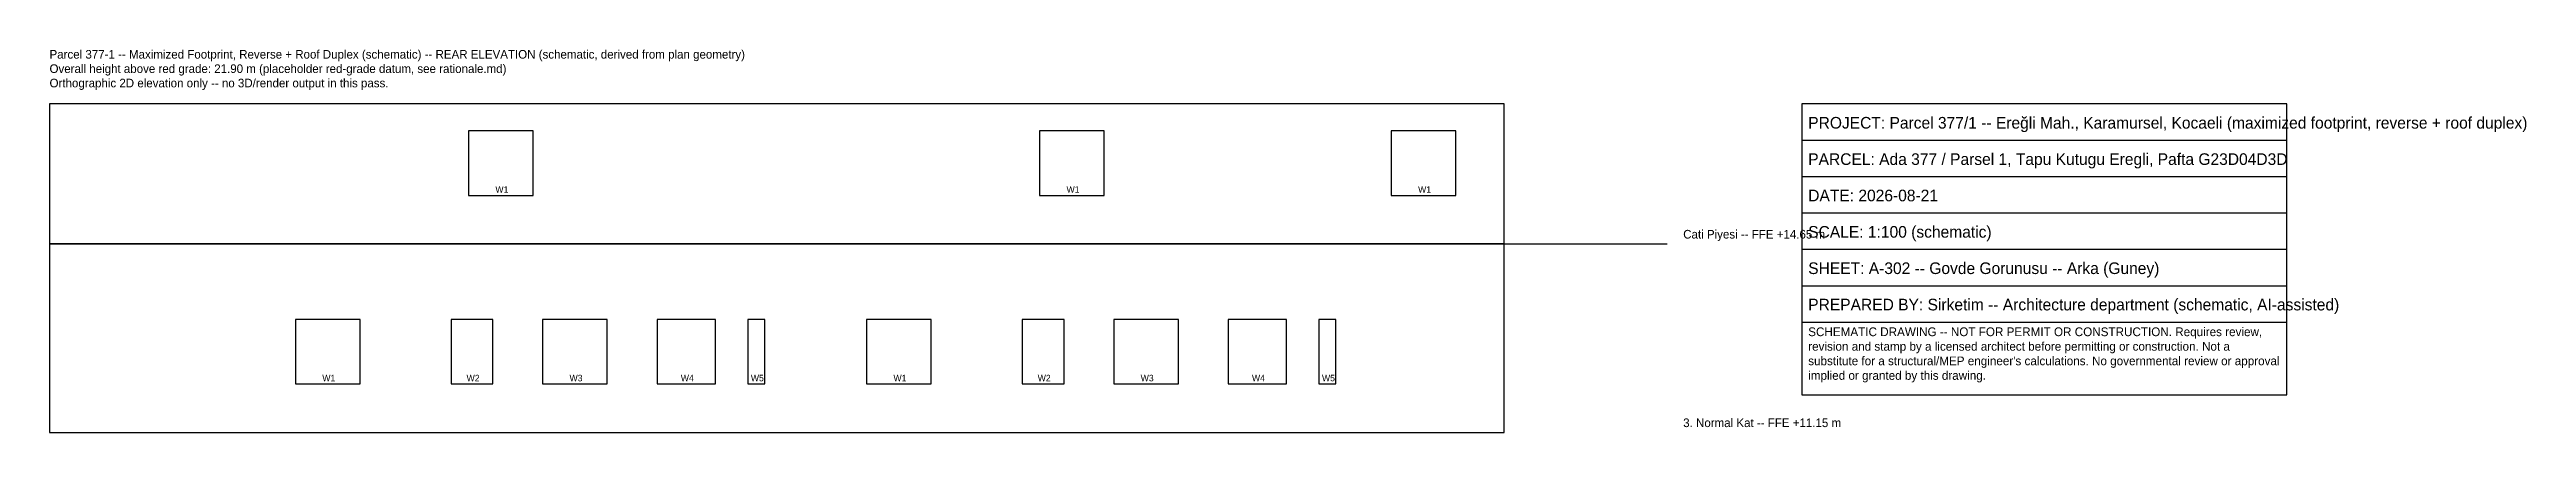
# Paper-space layout 'A-302' of a CAD drawing. Header units: metres. Extents: x 0 to 49, y -4.6 to 18.3.
# Drawn here: x 3 to 48.97, y 11.15 to 18.26 of the extents above; entities that cross this region are included whole.
import ezdxf

# ---------------------------------------------------------------- set-up
doc = ezdxf.new("R2010")
doc.units = ezdxf.units.M
for name, color, linetype in [('A-ANNO-NOTE', 7, 'Continuous'), ('A-ANNO-TTLB', 7, 'Continuous'), ('A-ELEV-GLAZ', 5, 'Continuous'), ('A-ELEV-WALL', 7, 'Continuous')]:
    doc.layers.add(name, color=color, linetype=linetype)

psp = doc.layouts.new('A-302')

# ---------------------------------------------------------------- texts
at = {"layer": 'A-ANNO-NOTE'}
for s, p in [('Cati Piyesi -- FFE +14.65 m', (33.32, 14.75)), ('3. Normal Kat -- FFE +11.15 m', (33.32, 11.25))]:
    psp.add_text(s, height=0.16, dxfattribs=at).set_placement(p)
at = {"layer": 'A-ANNO-NOTE', "insert": (3, 18.25), "char_height": 0.16, "attachment_point": 1}
psp.add_mtext('Parcel 377-1 -- Maximized Footprint, Reverse + Roof Duplex (schematic) -- REAR ELEVATION (schematic, derived from plan geometry)\\POverall height above red grade: 21.90 m (placeholder red-grade datum, see rationale.md)\\POrthographic 2D elevation only -- no 3D/render output in this pass.', dxfattribs=at)
at = {"layer": 'A-ANNO-TTLB'}
for s, p in [('PROJECT: Parcel 377/1 -- Ereğli Mah., Karamursel, Kocaeli (maximized footprint, reverse + roof duplex)', (35.64, 16.791)), ('PARCEL: Ada 377 / Parsel 1, Tapu Kutugu Eregli, Pafta G23D04D3D', (35.64, 16.116)), ('DATE: 2026-08-21', (35.64, 15.441)), ('SCALE: 1:100 (schematic)', (35.64, 14.766)), ('SHEET: A-302 -- Govde Gorunusu -- Arka (Guney)', (35.64, 14.091)), ('PREPARED BY: Sirketim -- Architecture department (schematic, AI-assisted)', (35.64, 13.416))]:
    psp.add_text(s, height=0.216, dxfattribs=at).set_placement(p)
at = {"layer": 'A-ANNO-TTLB', "insert": (35.64, 13.1), "char_height": 0.162, "width": 8.76, "attachment_point": 1}
psp.add_mtext("SCHEMATIC DRAWING -- NOT FOR PERMIT OR CONSTRUCTION. Requires review, revision and stamp by a licensed architect before permitting or construction. Not a substitute for a structural/MEP engineer's calculations. No governmental review or approval implied or granted by this drawing.", dxfattribs=at)
at = {"layer": 'A-ELEV-GLAZ'}
for s, p in [('W1', (11.275, 15.6)), ('W1', (21.875, 15.6)), ('W1', (28.4, 15.6)), ('W1', (8.063, 12.1)), ('W2', (10.74, 12.1)), ('W3', (12.651, 12.1)), ('W4', (14.716, 12.1)), ('W5', (16.016, 12.1)), ('W1', (18.663, 12.1)), ('W2', (21.34, 12.1)), ('W3', (23.251, 12.1)), ('W4', (25.316, 12.1)), ('W5', (26.616, 12.1))]:
    psp.add_text(s, height=0.12, dxfattribs=at).set_placement(p)

# ---------------------------------------------------------------- linework, layer by layer
at = {"layer": 'A-ANNO-TTLB'}
for p, q in [((35.52, 16.575), (44.52, 16.575)), ((35.52, 15.9), (44.52, 15.9)), ((35.52, 15.225), (44.52, 15.225)), ((35.52, 14.55), (44.52, 14.55)), ((35.52, 13.875), (44.52, 13.875)), ((35.52, 13.2), (44.52, 13.2))]:
    psp.add_line(p, q, dxfattribs=at)
psp.add_lwpolyline([(35.52, 11.85), (44.52, 11.85), (44.52, 17.25), (35.52, 17.25)], close=True, dxfattribs=at)
at = {"layer": 'A-ELEV-GLAZ'}
for points in [[(10.775, 15.55), (11.975, 15.55), (11.975, 16.75), (10.775, 16.75)], [(21.375, 15.55), (22.575, 15.55), (22.575, 16.75), (21.375, 16.75)], [(27.9, 15.55), (29.1, 15.55), (29.1, 16.75), (27.9, 16.75)], [(7.563, 12.05), (8.763, 12.05), (8.763, 13.25), (7.563, 13.25)], [(10.451, 12.05), (11.228, 12.05), (11.228, 13.25), (10.451, 13.25)], [(12.151, 12.05), (13.351, 12.05), (13.351, 13.25), (12.151, 13.25)], [(14.275, 12.05), (15.357, 12.05), (15.357, 13.25), (14.275, 13.25)], [(15.957, 12.05), (16.275, 12.05), (16.275, 13.25), (15.957, 13.25)], [(18.163, 12.05), (19.363, 12.05), (19.363, 13.25), (18.163, 13.25)], [(21.051, 12.05), (21.828, 12.05), (21.828, 13.25), (21.051, 13.25)], [(22.751, 12.05), (23.951, 12.05), (23.951, 13.25), (22.751, 13.25)], [(24.875, 12.05), (25.957, 12.05), (25.957, 13.25), (24.875, 13.25)], [(26.557, 12.05), (26.875, 12.05), (26.875, 13.25), (26.557, 13.25)]]:
    psp.add_lwpolyline(points, close=True, dxfattribs=at)
at = {"layer": 'A-ELEV-WALL'}
psp.add_line((3, 14.65), (33.02, 14.65), dxfattribs=at)
for points in [[(3, 14.65), (30, 14.65), (30, 17.25), (3, 17.25)], [(3, 11.15), (30, 11.15), (30, 14.65), (3, 14.65)]]:
    psp.add_lwpolyline(points, close=True, dxfattribs=at)

psp.set_redraw_order([(e.dxf.handle, doc.entitydb.next_handle()) for e in psp.query("TEXT MTEXT ATTDEF DIMENSION ARC_DIMENSION")])  # texts and dimensions are drawn at this point

doc.saveas('drawing.dxf')
